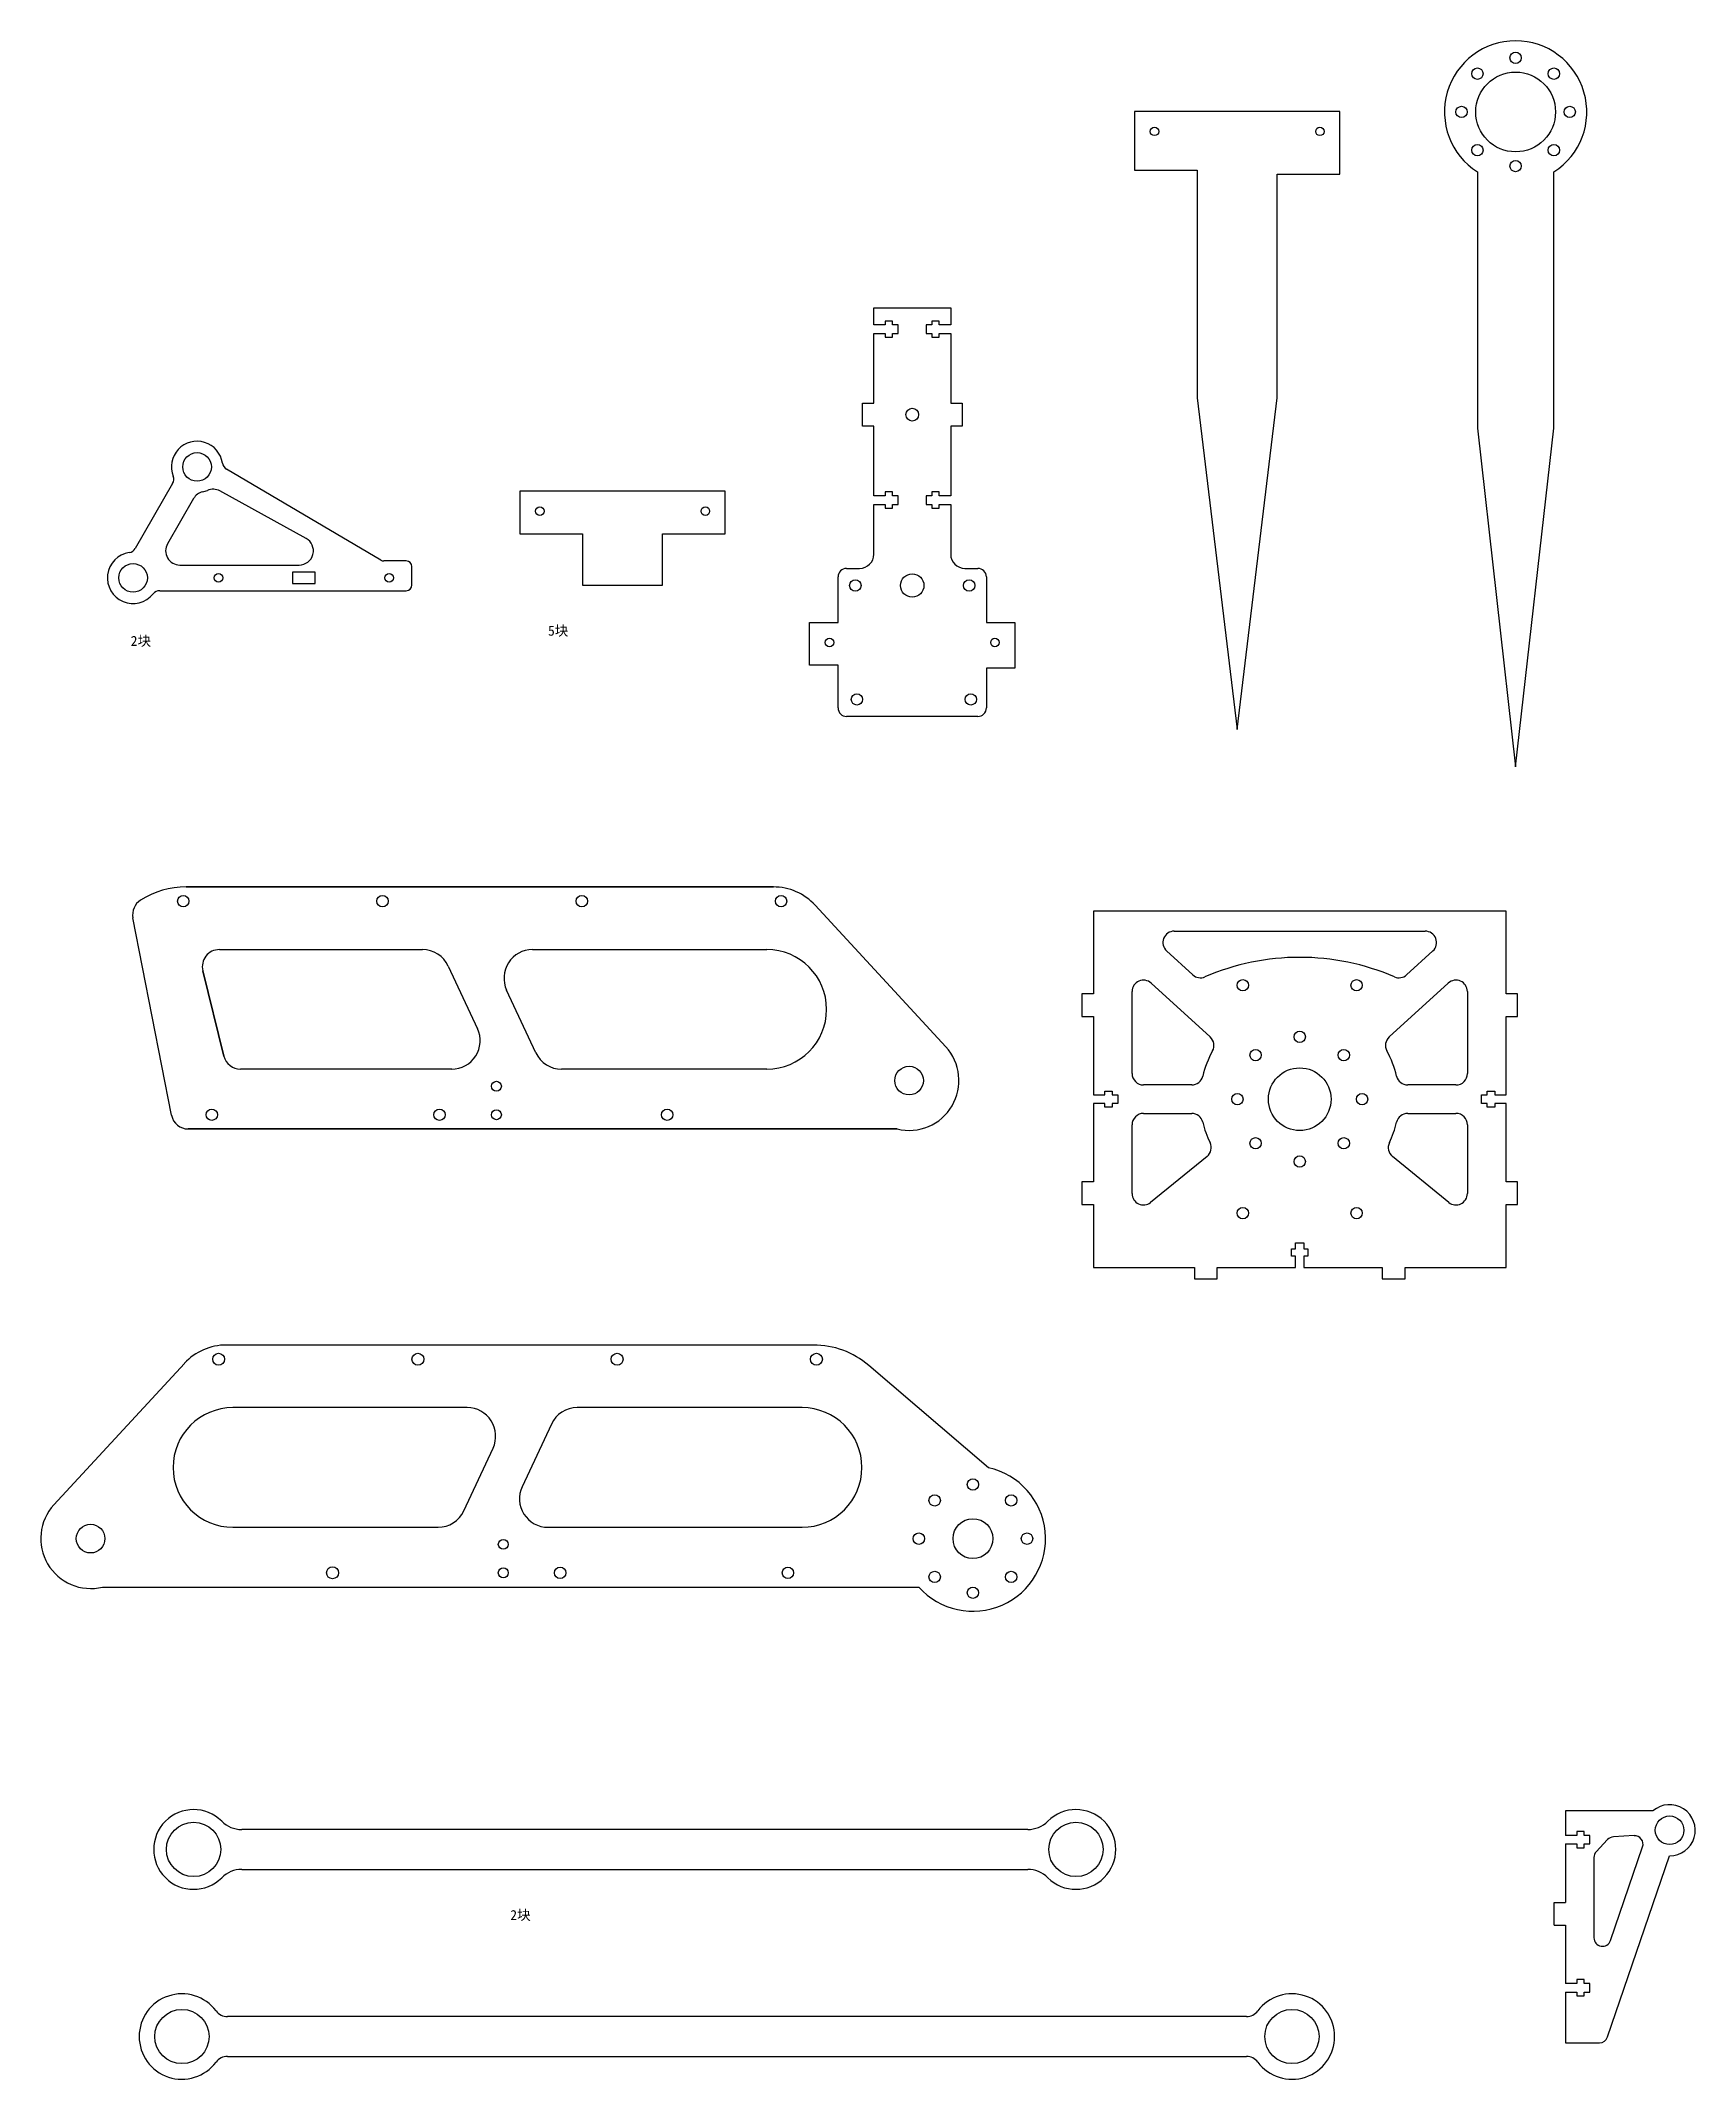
# Model space of a CAD drawing. Header units: millimetres. Extents: x -521 to 1848, y -631 to 341.
# Drawn here: x -32 to 549, y -527 to 189 of the extents above; entities that cross this region are included whole.
import ezdxf

# ---------------------------------------------------------------- set-up
doc = ezdxf.new("R2010")
doc.units = ezdxf.units.MM

msp = doc.modelspace()

# ---------------------------------------------------------------- texts
at = {"char_height": 3.5, "attachment_point": 1}
for s, width, insert in [('2{\\fSimSun|b0|i0|c134|p2;块}', 81.1146, (-0.82, -20.37)), ('5{\\fSimSun|b0|i0|c134|p2;块}', 25.7594, (145.79, -16.81)), ('2{\\fSimSun|b0|i0|c134|p2;块}', 40.8209, (132.54, -467.8))]:
    msp.add_mtext_dynamic_manual_height_columns(s, width=width, gutter_width=17.5, heights=[0], dxfattribs=dict(at, insert=insert))

# ---------------------------------------------------------------- linework, layer by layer
at = {"color": 7, "linetype": 'Continuous', "lineweight": 25}
for p, q in [((424.01, 163.8), (351.89, 163.8)), ((351.89, 163.8), (351.89, 143.19)), ((424.01, 141.8), (424.01, 163.8)), ((351.89, 143.19), (373.89, 143.19)), ((373.89, 143.19), (373.89, 63.19)), ((402.01, 141.8), (424.01, 141.8)), ((402.01, 63.19), (402.01, 141.8)), ((472.32, 142.53), (472.32, 52.53)), ((499.19, 52.53), (499.19, 142.53)), ((260.26, 88.82), (260.26, 94.82)), ((260.26, 94.82), (287.26, 94.82)), ((287.26, 94.82), (287.26, 88.82)), ((264.26, 88.82), (260.26, 88.82)), ((266.86, 90.17), (264.26, 90.17)), ((264.26, 90.17), (264.26, 88.82)), ((266.86, 88.82), (266.86, 90.17)), ((268.86, 88.82), (266.86, 88.82)), ((268.86, 85.82), (268.86, 88.82)), ((280.66, 88.82), (278.66, 88.82)), ((278.66, 88.82), (278.66, 85.82)), ((283.26, 90.17), (280.66, 90.17)), ((280.66, 90.17), (280.66, 88.82)), ((283.26, 88.82), (283.26, 90.17)), ((287.26, 88.82), (283.26, 88.82)), ((260.26, 61.32), (260.26, 85.82)), ((260.26, 85.82), (264.26, 85.82)), ((264.26, 85.82), (264.26, 84.47)), ((264.26, 84.47), (266.86, 84.47)), ((266.86, 84.47), (266.86, 85.82)), ((266.86, 85.82), (268.86, 85.82)), ((278.66, 85.82), (280.66, 85.82)), ((280.66, 85.82), (280.66, 84.47)), ((280.66, 84.47), (283.26, 84.47)), ((283.26, 84.47), (283.26, 85.82)), ((283.26, 85.82), (287.26, 85.82)), ((287.26, 85.82), (287.26, 61.32)), ((256.26, 53.32), (256.26, 61.32)), ((256.26, 61.32), (260.26, 61.32)), ((287.26, 61.32), (291.26, 61.32)), ((291.26, 61.32), (291.26, 53.32)), ((373.89, 63.19), (387.95, -53.2)), ((387.95, -53.2), (402.01, 63.19)), ((260.26, 53.32), (256.26, 53.32)), ((260.26, 28.82), (260.26, 53.32)), ((291.26, 53.32), (287.26, 53.32)), ((287.26, 53.32), (287.26, 28.82)), ((472.32, 52.53), (485.75, -66.39)), ((485.75, -66.39), (499.19, 52.53)), ((87.07, 6.23), (32.84, 38.18)), ((13.92, 33.11), (0.79, 10.36)), ((60.78, 13.88), (30.52, 30.53)), ((208.07, 30.43), (135.95, 30.43)), ((135.95, 30.43), (135.95, 15.43)), ((208.07, 15.43), (208.07, 30.43)), ((264.26, 28.82), (260.26, 28.82)), ((266.86, 30.17), (264.26, 30.17)), ((264.26, 30.17), (264.26, 28.82)), ((266.86, 28.82), (266.86, 30.17)), ((268.86, 28.82), (266.86, 28.82)), ((268.86, 25.82), (268.86, 28.82)), ((280.66, 28.82), (278.66, 28.82)), ((278.66, 28.82), (278.66, 25.82)), ((283.26, 30.17), (280.66, 30.17)), ((280.66, 30.17), (280.66, 28.82)), ((283.26, 28.82), (283.26, 30.17)), ((287.26, 28.82), (283.26, 28.82)), ((21.26, 27.82), (12.12, 12)), ((260.26, 8.32), (260.26, 25.82)), ((260.26, 25.82), (264.26, 25.82)), ((264.26, 25.82), (264.26, 24.47)), ((264.26, 24.47), (266.86, 24.47)), ((266.86, 24.47), (266.86, 25.82)), ((266.86, 25.82), (268.86, 25.82)), ((278.66, 25.82), (280.66, 25.82)), ((280.66, 25.82), (280.66, 24.47)), ((280.66, 24.47), (283.26, 24.47)), ((283.26, 24.47), (283.26, 25.82)), ((283.26, 25.82), (287.26, 25.82)), ((287.26, 25.82), (287.26, 8.32)), ((135.95, 15.43), (157.95, 15.43)), ((157.95, 15.43), (157.95, -2.57)), ((186.07, 15.43), (208.07, 15.43)), ((186.07, -2.57), (186.07, 15.43)), ((16.45, 4.5), (58.37, 4.5)), ((55.98, 2.01), (55.98, -2.02)), ((64.01, 2.01), (55.98, 2.01)), ((64.01, -2.02), (64.01, 2.01)), ((96, 5.95), (88.08, 5.95)), ((98, -2.5), (98, 3.95)), ((247.7, -15.68), (247.7, 0.32)), ((250.7, 3.32), (255.26, 3.32)), ((292.26, 3.32), (296.82, 3.32)), ((299.82, 0.32), (299.82, -15.68)), ((9.37, -4.5), (96, -4.5)), ((55.98, -2.02), (64.01, -2.02)), ((157.95, -2.57), (186.07, -2.57)), ((237.7, -30.68), (237.7, -15.68)), ((237.7, -15.68), (247.7, -15.68)), ((299.82, -15.68), (309.82, -15.68)), ((309.82, -15.68), (309.82, -31.68)), ((247.7, -30.68), (237.7, -30.68)), ((247.7, -45.67), (247.7, -30.68)), ((309.82, -31.68), (299.82, -31.68)), ((299.82, -31.68), (299.82, -45.67)), ((296.82, -48.67), (250.7, -48.67)), ((18.72, -108.53), (224.96, -108.53)), ((13.52, -188.69), (-0.03, -119.42)), ((239.66, -114.97), (285.52, -164.67)), ((337.39, -117.07), (337.39, -146.07)), ((482.39, -117.07), (337.39, -117.07)), ((482.39, -146.07), (482.39, -117.07)), ((365.81, -124.07), (453.97, -124.07)), ((30.33, -130.53), (101.7, -130.53)), ((140.32, -130.53), (222.66, -130.53)), ((372.32, -139.41), (363.12, -131.03)), ((456.66, -131.03), (447.46, -139.41)), ((31.95, -167.98), (24.5, -137.98)), ((110.76, -136.31), (121.02, -158.31)), ((357.68, -142.31), (378.46, -161.23)), ((441.32, -161.23), (462.1, -142.31)), ((141.51, -166.76), (131.25, -144.76)), ((333.39, -146.07), (333.39, -154.07)), ((337.39, -146.07), (333.39, -146.07)), ((350.99, -174.07), (350.99, -145.27)), ((468.79, -145.27), (468.79, -174.07)), ((486.39, -146.07), (482.39, -146.07)), ((486.39, -154.07), (486.39, -146.07)), ((333.39, -154.07), (337.39, -154.07)), ((337.39, -154.07), (337.39, -181.57)), ((482.39, -154.07), (486.39, -154.07)), ((482.39, -181.57), (482.39, -154.07)), ((111.96, -172.53), (37.77, -172.53)), ((222.66, -172.53), (150.58, -172.53)), ((371.94, -178.07), (354.99, -178.07)), ((464.79, -178.07), (447.84, -178.07)), ((337.39, -181.57), (341.39, -181.57)), ((337.39, -184.57), (337.39, -212.07)), ((341.39, -184.57), (337.39, -184.57)), ((341.39, -180.22), (343.99, -180.22)), ((341.39, -181.57), (341.39, -180.22)), ((341.39, -185.92), (341.39, -184.57)), ((343.99, -185.92), (341.39, -185.92)), ((343.99, -180.22), (343.99, -181.57)), ((343.99, -181.57), (345.99, -181.57)), ((343.99, -184.57), (343.99, -185.92)), ((345.99, -184.57), (343.99, -184.57)), ((345.99, -181.57), (345.99, -184.57)), ((473.79, -181.57), (475.79, -181.57)), ((473.79, -184.57), (473.79, -181.57)), ((475.79, -184.57), (473.79, -184.57)), ((475.79, -180.22), (478.39, -180.22)), ((475.79, -181.57), (475.79, -180.22)), ((475.79, -185.92), (475.79, -184.57)), ((478.39, -185.92), (475.79, -185.92)), ((478.39, -180.22), (478.39, -181.57)), ((478.39, -181.57), (482.39, -181.57)), ((478.39, -184.57), (478.39, -185.92)), ((482.39, -184.57), (478.39, -184.57)), ((482.39, -212.07), (482.39, -184.57)), ((350.99, -216.22), (350.99, -192.07)), ((354.99, -188.07), (371.94, -188.07)), ((447.84, -188.07), (464.79, -188.07)), ((468.79, -192.07), (468.79, -216.22)), ((268.5, -193.53), (19.41, -193.53)), ((377.32, -203.18), (357.52, -219.32)), ((462.26, -219.32), (442.46, -203.18)), ((333.39, -212.07), (333.39, -220.07)), ((337.39, -212.07), (333.39, -212.07)), ((486.39, -212.07), (482.39, -212.07)), ((486.39, -220.07), (486.39, -212.07)), ((333.39, -220.07), (337.39, -220.07)), ((337.39, -220.07), (337.39, -242.17)), ((482.39, -220.07), (486.39, -220.07)), ((482.39, -242.17), (482.39, -220.07)), ((407.04, -235.57), (408.39, -235.57)), ((407.04, -238.17), (407.04, -235.57)), ((408.39, -233.57), (411.39, -233.57)), ((408.39, -235.57), (408.39, -233.57)), ((411.39, -233.57), (411.39, -235.57)), ((411.39, -235.57), (412.74, -235.57)), ((412.74, -235.57), (412.74, -238.17)), ((337.39, -242.17), (372.89, -242.17)), ((372.89, -242.17), (372.89, -246.17)), ((380.89, -242.17), (408.39, -242.17)), ((380.89, -246.17), (380.89, -242.17)), ((408.39, -238.17), (407.04, -238.17)), ((408.39, -242.17), (408.39, -238.17)), ((411.39, -238.17), (411.39, -242.17)), ((412.74, -238.17), (411.39, -238.17)), ((411.39, -242.17), (438.89, -242.17)), ((438.89, -242.17), (438.89, -246.17)), ((446.89, -242.17), (482.39, -242.17)), ((446.89, -246.17), (446.89, -242.17)), ((372.89, -246.17), (380.89, -246.17)), ((438.89, -246.17), (446.89, -246.17)), ((239.01, -269.39), (32.77, -269.39)), ((18.07, -275.83), (-27.79, -325.53)), ((300.56, -312.49), (258.49, -276.58)), ((117.41, -291.39), (35.08, -291.39)), ((235.08, -291.39), (156.03, -291.39)), ((146.97, -297.17), (136.71, -319.17)), ((116.22, -327.62), (126.48, -305.62)), ((35.08, -333.39), (107.15, -333.39)), ((145.77, -333.39), (235.08, -333.39)), ((-10.77, -354.39), (276.07, -354.39)), ((503.25, -432.96), (503.25, -441.61)), ((534, -432.96), (503.25, -432.96)), ((314.32, -439.54), (38.2, -439.54)), ((507.25, -441.61), (503.25, -441.61)), ((509.85, -440.26), (507.25, -440.26)), ((507.25, -440.26), (507.25, -441.61)), ((509.85, -441.61), (509.85, -440.26)), ((511.85, -441.61), (509.85, -441.61)), ((511.85, -444.61), (511.85, -441.61)), ((518.08, -443.07), (514.07, -447.33)), ((527.34, -441.69), (520.08, -442.13)), ((503.25, -444.61), (507.25, -444.61)), ((503.25, -444.61), (503.25, -465.11)), ((507.25, -444.61), (507.25, -445.96)), ((507.25, -445.96), (509.85, -445.96)), ((509.85, -445.96), (509.85, -444.61)), ((509.85, -444.61), (511.85, -444.61)), ((513.25, -449.38), (513.25, -477.55)), ((518.05, -512.39), (539.85, -448.8)), ((519.09, -478.52), (530.36, -445.66)), ((38.2, -453.54), (314.32, -453.54)), ((499.25, -473.11), (499.25, -465.11)), ((499.25, -465.11), (503.25, -465.11)), ((499.25, -473.11), (503.25, -473.11)), ((503.25, -473.11), (503.25, -493.61)), ((507.25, -493.61), (503.25, -493.61)), ((509.85, -492.26), (507.25, -492.26)), ((507.25, -492.26), (507.25, -493.61)), ((509.85, -493.61), (509.85, -492.26)), ((511.85, -493.61), (509.85, -493.61)), ((511.85, -496.61), (511.85, -493.61)), ((503.25, -496.61), (507.25, -496.61)), ((503.25, -496.61), (503.25, -514.42)), ((507.25, -496.61), (507.25, -497.96)), ((507.25, -497.96), (509.85, -497.96)), ((509.85, -497.96), (509.85, -496.61)), ((509.85, -496.61), (511.85, -496.61)), ((391.16, -505.23), (33.16, -505.23)), ((503.25, -514.42), (515.21, -514.42)), ((33.16, -519.23), (391.16, -519.23))]:
    msp.add_line(p, q, dxfattribs=at)
at = {"color": 7, "linetype": 'Continuous'}
for p, q in [((224.96, -108.53), (18.72, -108.53)), ((13.52, -188.69), (-0.03, -119.42)), ((285.52, -164.67), (239.66, -114.97)), ((30.33, -130.53), (101.7, -130.53)), ((140.32, -130.53), (222.66, -130.53)), ((24.5, -137.98), (31.95, -167.98)), ((110.76, -136.31), (121.02, -158.31)), ((141.51, -166.76), (131.25, -144.76)), ((111.96, -172.53), (37.77, -172.53)), ((222.66, -172.53), (150.58, -172.53)), ((19.41, -193.53), (268.5, -193.53))]:
    msp.add_line(p, q, dxfattribs=at)
at = {"color": 7, "linetype": 'Continuous', "lineweight": 25}
for centre, radius in [((472.32, 177.05), 2), ((485.75, 182.61), 2), ((499.19, 177.05), 2), ((485.75, 163.61), 14), ((466.75, 163.61), 2), ((504.75, 163.61), 2), ((358.89, 156.8), 1.5), ((417.01, 156.8), 1.5), ((472.32, 150.18), 2), ((499.19, 150.18), 2), ((485.75, 144.61), 2), ((273.76, 57.32), 2.25), ((22.5, 38.97), 5.03), ((142.95, 23.43), 1.5), ((201.07, 23.43), 1.5), ((0, 0), 5.03), ((30, 0), 1.5), ((90, 0), 1.5), ((273.76, -2.68), 4.1), ((253.76, -2.68), 2), ((293.76, -2.68), 2), ((244.7, -22.68), 1.5), ((302.82, -22.68), 1.5), ((254.32, -42.67), 2), ((294.32, -42.67), 2), ((17.66, -113.53), 2), ((87.66, -113.53), 2), ((157.66, -113.53), 2), ((227.66, -113.53), 2), ((389.89, -143.07), 2), ((429.89, -143.07), 2), ((409.89, -161.17), 2), ((272.66, -176.53), 5.03), ((394.4, -167.59), 2), ((425.37, -167.59), 2), ((127.66, -178.53), 1.75), ((409.89, -183.07), 11), ((387.99, -183.07), 2), ((431.79, -183.07), 2), ((27.66, -188.53), 2), ((107.66, -188.53), 2), ((127.66, -188.53), 1.75), ((187.66, -188.53), 2), ((394.4, -198.56), 2), ((425.37, -198.56), 2), ((409.89, -204.97), 2), ((389.89, -223.07), 2), ((429.89, -223.07), 2), ((30.08, -274.39), 2.1), ((100.08, -274.39), 2.1), ((170.08, -274.39), 2.1), ((240.08, -274.39), 2.1), ((281.64, -323.96), 2), ((295.08, -318.39), 2), ((308.51, -323.96), 2), ((-14.92, -337.39), 5.03), ((276.08, -337.39), 2), ((295.08, -337.39), 7), ((314.08, -337.39), 2), ((130.08, -339.39), 1.75), ((70.08, -349.39), 2.1), ((130.08, -349.39), 1.75), ((150.08, -349.39), 2), ((230.08, -349.39), 2), ((281.64, -350.83), 2), ((308.51, -350.83), 2), ((295.08, -356.39), 2), ((539.85, -439.8), 5.03), ((21.26, -446.54), 9.53), ((331.26, -446.54), 9.53), ((17.16, -512.23), 9.53), ((407.16, -512.23), 9.53)]:
    msp.add_circle(centre, radius, dxfattribs=at)
at = {"color": 7, "linetype": 'Continuous'}
for centre, radius in [((17.66, -113.53), 2), ((87.66, -113.53), 2), ((157.66, -113.53), 2), ((227.66, -113.53), 2), ((272.66, -176.53), 5.03), ((127.66, -178.53), 1.75), ((27.66, -188.53), 2), ((107.66, -188.53), 2), ((127.66, -188.53), 1.75), ((187.66, -188.53), 2)]:
    msp.add_circle(centre, radius, dxfattribs=at)
at = {"color": 7, "linetype": 'Continuous', "lineweight": 25}
for centre, radius, start, end in [((485.75, 163.61), 25, 302.5069, 237.4931), ((22.5, 38.97), 9, 8.59691, 201.31781), ((34.37, 40.76), 3, 188.59691, 239.49127), ((11.32, 34.61), 3, 330, 21.31781), ((25.59, 25.32), 5, 102.73211, 150), ((22.5, 38.97), 9, 282.73211, 293.63086), ((28.11, 26.15), 5, 61.18271, 113.63086), ((0, 0), 9, 98.68219, 321.31781), ((-1.81, 11.86), 3, 278.68219, 330), ((16.45, 9.5), 5, 150, 270), ((58.37, 9.5), 5, 270, 61.18271), ((255.26, 8.32), 5, 270, 0), ((292.26, 8.32), 5, 180, 270), ((88.08, 7.95), 2, 239.49127, 270), ((96, 3.95), 2, 0, 90), ((250.7, 0.32), 3, 90, 180), ((296.82, 0.32), 3, 0, 90), ((9.37, -7.5), 3, 90, 141.31781), ((96, -2.5), 2, 270, 0), ((250.7, -45.67), 3, 180, 270), ((296.82, -45.67), 3, 270, 0), ((5.85, -118.27), 6, 122.41329, 191.07032), ((18.72, -138.53), 30, 90, 122.41329), ((224.96, -128.53), 20, 42.69996, 90), ((365.81, -128.07), 4, 90, 227.687), ((453.97, -128.07), 4, 312.313, 90), ((30.33, -136.53), 6, 90, 193.93368), ((101.7, -140.53), 10, 25, 90), ((140.32, -140.53), 10, 90, 205), ((222.66, -151.53), 21, 270, 90), ((409.89, -217.45), 84.19, 66.70318, 113.29682), ((354.99, -145.27), 4, 47.687, 180), ((375.01, -136.45), 4, 227.687, 293.29682), ((444.77, -136.45), 4, 246.70318, 312.313), ((464.79, -145.27), 4, 0, 132.313), ((111.96, -162.53), 10, 270, 25), ((375.77, -164.18), 4, 331.02936, 47.687), ((444.01, -164.18), 4, 132.313, 208.97064), ((37.77, -166.53), 6, 193.93368, 270), ((150.58, -162.53), 10, 205, 270), ((272.66, -176.53), 17.5, 256.27087, 42.69996), ((409.89, -183.07), 35, 151.02936, 166.65764), ((409.89, -183.07), 35, 13.34236, 28.97064), ((354.99, -174.07), 4, 180, 270), ((371.94, -174.07), 4, 270, 346.65764), ((447.84, -174.07), 4, 193.34236, 270), ((464.79, -174.07), 4, 270, 0), ((19.41, -187.53), 6, 191.07032, 270), ((354.99, -192.07), 4, 90, 180), ((371.94, -192.07), 4, 13.34236, 90), ((409.89, -183.07), 35, 193.34236, 205.84361), ((409.89, -183.07), 35, 334.15639, 346.65764), ((447.84, -192.07), 4, 90, 166.65764), ((464.79, -192.07), 4, 0, 90), ((374.79, -200.08), 4, 309.18597, 25.84361), ((444.99, -200.08), 4, 154.15639, 230.81403), ((354.99, -216.22), 4, 180, 309.18597), ((464.79, -216.22), 4, 230.81403, 0), ((32.77, -289.39), 20, 90, 137.30004), ((239.01, -299.39), 30, 49.51283, 90), ((35.08, -312.39), 21, 90, 270), ((117.41, -301.39), 10, 335, 90), ((156.03, -301.39), 10, 90, 155), ((235.08, -312.39), 21, 270, 90), ((295.08, -337.39), 25.5, 221.81031, 77.58532), ((145.77, -323.39), 10, 155, 270), ((-14.92, -337.39), 17.5, 137.30004, 283.72913), ((107.15, -323.39), 10, 270, 335), ((21.26, -446.54), 14, 45.09475, 314.90525), ((38.2, -429.54), 10, 225.09475, 270), ((314.32, -429.54), 10, 270, 314.90525), ((331.26, -446.54), 14, 225.09475, 134.90525), ((539.85, -439.8), 9, 270, 130.55717), ((520.26, -445.13), 3, 93.46611, 136.73306), ((527.52, -444.69), 3, 341.07326, 93.46611), ((516.25, -449.38), 3, 136.73306, 180), ((38.2, -463.54), 10, 90, 134.90525), ((314.32, -463.54), 10, 45.09475, 90), ((516.25, -477.55), 3, 180, 341.07326), ((17.16, -512.23), 15, 36.8699, 323.1301), ((407.16, -512.23), 15, 216.8699, 143.1301), ((33.16, -500.23), 5, 216.8699, 270), ((391.16, -500.23), 5, 270, 323.1301), ((515.21, -511.42), 3, 270, 341.07326), ((33.16, -524.23), 5, 90, 143.1301), ((391.16, -524.23), 5, 36.8699, 90)]:
    msp.add_arc(centre, radius, start, end, dxfattribs=at)
at = {"color": 7, "linetype": 'Continuous'}
for centre, radius, start, end in [((5.85, -118.27), 6, 122.41329, 191.07032), ((18.72, -138.53), 30, 90, 122.41329), ((224.96, -128.53), 20, 42.69996, 90), ((30.33, -136.53), 6, 90, 193.93368), ((101.7, -140.53), 10, 25, 90), ((140.32, -140.53), 10, 90, 205), ((222.66, -151.53), 21, 270, 90), ((111.96, -162.53), 10, 270, 25), ((37.77, -166.53), 6, 193.93368, 270), ((150.58, -162.53), 10, 205, 270), ((272.66, -176.53), 17.5, 256.27087, 42.69996), ((19.41, -187.53), 6, 191.07032, 270)]:
    msp.add_arc(centre, radius, start, end, dxfattribs=at)

msp.set_redraw_order([(e.dxf.handle, doc.entitydb.next_handle()) for e in msp.query("TEXT MTEXT ATTDEF DIMENSION ARC_DIMENSION")])  # texts and dimensions are drawn at this point

doc.saveas('drawing.dxf')
